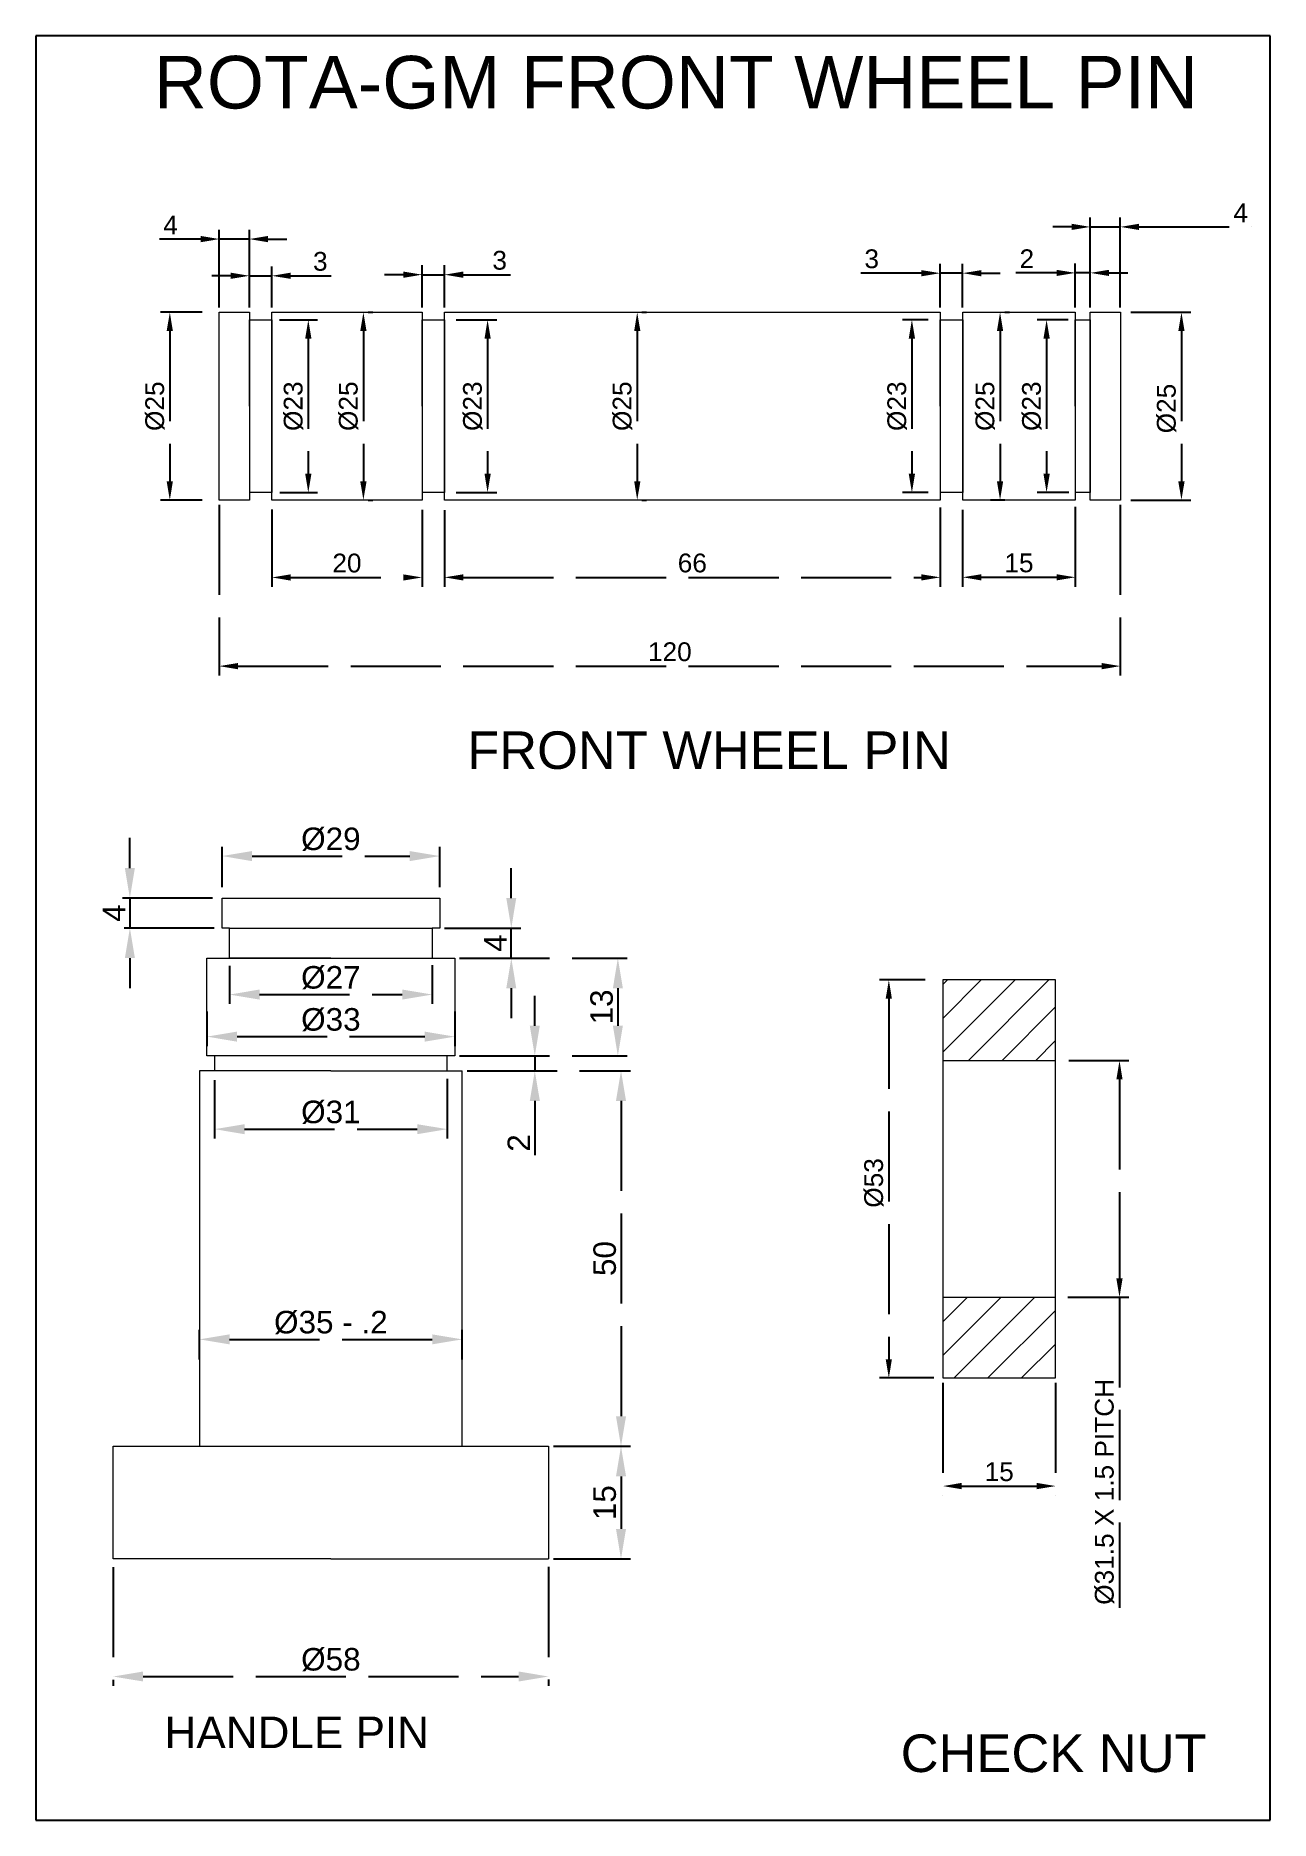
# Model space of a CAD drawing. Header units: millimetres. Extents: x 1123 to 8668, y 987 to 6637.
# Drawn here: x 4120.7 to 4285.1, y 2049.8 to 2287.4 of the extents above; entities that cross this region are included whole.
import ezdxf

# ---------------------------------------------------------------- set-up
doc = ezdxf.new("R2010")
doc.units = ezdxf.units.MM
doc.linetypes.add('ACAD_ISO02W100', pattern=[15, 12, -3])
doc.layers.get('0').update_dxf_attribs({"true_color": 0xc2ced6})
doc.styles.get("Standard").update_dxf_attribs({"font": 'arial.ttf'})
doc.dimstyles.new('ISO-25', dxfattribs={"dimtxt": 2.5, "dimasz": 2.5, "dimexe": 1.25, "dimexo": 0.625, "dimtad": 1, "dimtxsty": 'Standard', "dimcen": 2.5, "dimadec": 0, "dimazin": 0, "dimtfac": 1, "dimtmove": 0, "dimatfit": 3, "dimfxl": 1, "dimarcsym": 0})

msp = doc.modelspace()

# ---------------------------------------------------------------- texts
at = {"linetype": 'ACAD_ISO02W100', "lineweight": 15}
for s, height, p in [('ROTA-GM FRONT WHEEL PIN', 7, (4136.454, 2277.688)), ('HANDLE PIN', 4.2023, (4137.874, 2059.377))]:
    msp.add_text(s, height=height, dxfattribs=at).set_placement(p)
at = {"lineweight": 20}
for s, p in [(' FRONT WHEEL PIN', (4176.246, 2189.751)), ('CHECK NUT', (4235.919, 2056.193))]:
    msp.add_text(s, height=5, dxfattribs=at).set_placement(p)

# ---------------------------------------------------------------- blocks, each defined once
blk = doc.blocks.new('*D97')
at = {"color": 0, "linetype": 'ACAD_ISO02W100', "lineweight": -2, "transparency": 16777216}
for p, q in [((4142.67, 2260.3), (4137.19, 2260.3)), ((4145.17, 2251.17), (4145.17, 2261.55)), ((4149.17, 2260.3), (4145.17, 2260.3)), ((4149.17, 2251.17), (4149.17, 2261.55)), ((4151.67, 2260.3), (4154.17, 2260.3))]:
    blk.add_line(p, q, dxfattribs=at)
at = {"color": 0, "linetype": 'ACAD_ISO02W100', "transparency": 16777216}
for points in [[(4142.67, 2260.72), (4142.67, 2259.88), (4145.17, 2260.3)], [(4151.67, 2260.72), (4151.67, 2259.88), (4149.17, 2260.3)]]:
    blk.add_solid(points, dxfattribs=at)
at = {"layer": 'Defpoints', "color": 0, "linetype": 'ACAD_ISO02W100', "transparency": 16777216}
for p in [(4149.17, 2260.3), (4145.17, 2250.55), (4149.17, 2250.55)]:
    blk.add_point(p, dxfattribs=at)
at = {"color": 0, "linetype": 'ACAD_ISO02W100', "lineweight": 15, "transparency": 16777216, "insert": (4138.68, 2262.17), "char_height": 2.5, "attachment_point": 5}
blk.add_mtext('4', dxfattribs=at)
blk = doc.blocks.new('*D98')
at = {"color": 0, "linetype": 'ACAD_ISO02W100', "lineweight": -2, "transparency": 16777216}
for p, q in [((4169.67, 2255.56), (4167.17, 2255.56)), ((4172.17, 2251.17), (4172.17, 2256.81)), ((4172.17, 2255.56), (4175.17, 2255.56)), ((4175.17, 2251.17), (4175.17, 2256.81)), ((4177.67, 2255.56), (4183.95, 2255.56))]:
    blk.add_line(p, q, dxfattribs=at)
at = {"color": 0, "linetype": 'ACAD_ISO02W100', "transparency": 16777216}
for points in [[(4169.67, 2255.98), (4169.67, 2255.14), (4172.17, 2255.56)], [(4177.67, 2255.98), (4177.67, 2255.14), (4175.17, 2255.56)]]:
    blk.add_solid(points, dxfattribs=at)
at = {"layer": 'Defpoints', "color": 0, "linetype": 'ACAD_ISO02W100', "transparency": 16777216}
for p in [(4175.17, 2255.56), (4172.17, 2250.55), (4175.17, 2250.55)]:
    blk.add_point(p, dxfattribs=at)
at = {"color": 0, "linetype": 'ACAD_ISO02W100', "lineweight": 15, "transparency": 16777216, "insert": (4182.51, 2257.46), "char_height": 2.5, "attachment_point": 5}
blk.add_mtext('3', dxfattribs=at)
blk = doc.blocks.new('*D99')
at = {"color": 0, "linetype": 'ACAD_ISO02W100', "lineweight": -2, "transparency": 16777216}
for p, q in [((4238.67, 2255.76), (4230.62, 2255.76)), ((4241.17, 2251.17), (4241.17, 2257.01)), ((4244.17, 2255.76), (4241.17, 2255.76)), ((4244.17, 2251.17), (4244.17, 2257.01)), ((4246.67, 2255.76), (4249.17, 2255.76))]:
    blk.add_line(p, q, dxfattribs=at)
at = {"color": 0, "linetype": 'ACAD_ISO02W100', "transparency": 16777216}
for points in [[(4238.67, 2256.17), (4238.67, 2255.34), (4241.17, 2255.76)], [(4246.67, 2256.17), (4246.67, 2255.34), (4244.17, 2255.76)]]:
    blk.add_solid(points, dxfattribs=at)
at = {"layer": 'Defpoints', "color": 0, "linetype": 'ACAD_ISO02W100', "transparency": 16777216}
for p in [(4244.17, 2255.76), (4241.17, 2250.55), (4244.17, 2250.55)]:
    blk.add_point(p, dxfattribs=at)
at = {"color": 0, "linetype": 'ACAD_ISO02W100', "lineweight": 15, "transparency": 16777216, "insert": (4232.06, 2257.66), "char_height": 2.5, "attachment_point": 5}
blk.add_mtext('3', dxfattribs=at)
blk = doc.blocks.new('*D100')
at = {"color": 0, "linetype": 'ACAD_ISO02W100', "lineweight": -2, "transparency": 16777216}
for p, q in [((4256.67, 2255.8), (4251.27, 2255.8)), ((4259.17, 2251.17), (4259.17, 2257.05)), ((4261.17, 2255.8), (4259.17, 2255.8)), ((4261.17, 2251.17), (4261.17, 2257.05)), ((4263.67, 2255.8), (4266.17, 2255.8))]:
    blk.add_line(p, q, dxfattribs=at)
at = {"color": 0, "linetype": 'ACAD_ISO02W100', "transparency": 16777216}
for points in [[(4256.67, 2256.21), (4256.67, 2255.38), (4259.17, 2255.8)], [(4263.67, 2256.21), (4263.67, 2255.38), (4261.17, 2255.8)]]:
    blk.add_solid(points, dxfattribs=at)
at = {"layer": 'Defpoints', "color": 0, "linetype": 'ACAD_ISO02W100', "transparency": 16777216}
for p in [(4261.17, 2255.8), (4259.17, 2250.55), (4261.17, 2250.55)]:
    blk.add_point(p, dxfattribs=at)
at = {"color": 0, "linetype": 'ACAD_ISO02W100', "lineweight": 15, "transparency": 16777216, "insert": (4252.72, 2257.68), "char_height": 2.5, "attachment_point": 5}
blk.add_mtext('2', dxfattribs=at)
blk = doc.blocks.new('*D101')
at = {"color": 0, "linetype": 'ACAD_ISO02W100', "lineweight": -2, "transparency": 16777216}
for p, q in [((4261.17, 2251.17), (4261.17, 2263.17)), ((4265.17, 2251.17), (4265.17, 2263.17)), ((4258.67, 2261.92), (4256.17, 2261.92)), ((4261.17, 2261.92), (4265.17, 2261.92)), ((4267.67, 2261.92), (4282.69, 2261.92))]:
    blk.add_line(p, q, dxfattribs=at)
at = {"color": 0, "linetype": 'ACAD_ISO02W100', "transparency": 16777216}
for points in [[(4258.67, 2262.34), (4258.67, 2261.51), (4261.17, 2261.92)], [(4267.67, 2262.34), (4267.67, 2261.51), (4265.17, 2261.92)]]:
    blk.add_solid(points, dxfattribs=at)
at = {"layer": 'Defpoints', "color": 0, "linetype": 'ACAD_ISO02W100', "transparency": 16777216}
for p in [(4265.17, 2261.92), (4261.17, 2250.55), (4265.17, 2250.55)]:
    blk.add_point(p, dxfattribs=at)
at = {"color": 0, "linetype": 'ACAD_ISO02W100', "lineweight": 15, "transparency": 16777216, "insert": (4281.2, 2263.8), "char_height": 2.5, "attachment_point": 5}
blk.add_mtext('4', dxfattribs=at)
blk = doc.blocks.new('*D102')
at = {"color": 0, "linetype": 'ACAD_ISO02W100', "lineweight": -2, "transparency": 16777216}
for p, q in [((4146.67, 2255.41), (4144.17, 2255.41)), ((4149.17, 2251.17), (4149.17, 2256.66)), ((4149.17, 2255.41), (4152.17, 2255.41)), ((4152.17, 2251.17), (4152.17, 2256.66)), ((4154.67, 2255.41), (4160.06, 2255.41))]:
    blk.add_line(p, q, dxfattribs=at)
at = {"color": 0, "linetype": 'ACAD_ISO02W100', "transparency": 16777216}
for points in [[(4146.67, 2255.83), (4146.67, 2255), (4149.17, 2255.41)], [(4154.67, 2255.83), (4154.67, 2255), (4152.17, 2255.41)]]:
    blk.add_solid(points, dxfattribs=at)
at = {"layer": 'Defpoints', "color": 0, "linetype": 'ACAD_ISO02W100', "transparency": 16777216}
for p in [(4152.17, 2255.41), (4149.17, 2250.55), (4152.17, 2250.55)]:
    blk.add_point(p, dxfattribs=at)
at = {"color": 0, "linetype": 'ACAD_ISO02W100', "lineweight": 15, "transparency": 16777216, "insert": (4158.62, 2257.32), "char_height": 2.5, "attachment_point": 5}
blk.add_mtext('3', dxfattribs=at)
blk = doc.blocks.new('*D80')
at = {"color": 0, "linetype": 'ACAD_ISO02W100', "lineweight": -2, "transparency": 16777216}
for p, q in [((4152.17, 2224.3), (4152.17, 2214)), ((4172.17, 2224.27), (4172.17, 2214)), ((4154.67, 2215.25), (4169.67, 2215.25))]:
    blk.add_line(p, q, dxfattribs=at)
at = {"color": 0, "linetype": 'ACAD_ISO02W100', "transparency": 16777216}
for points in [[(4154.67, 2215.66), (4154.67, 2214.83), (4152.17, 2215.25)], [(4169.67, 2215.66), (4169.67, 2214.83), (4172.17, 2215.25)]]:
    blk.add_solid(points, dxfattribs=at)
at = {"layer": 'Defpoints', "color": 0, "linetype": 'ACAD_ISO02W100', "transparency": 16777216}
for p in [(4152.17, 2224.92), (4172.17, 2224.9), (4172.17, 2215.25)]:
    blk.add_point(p, dxfattribs=at)
at = {"color": 0, "linetype": 'ACAD_ISO02W100', "lineweight": 15, "transparency": 16777216, "insert": (4162.17, 2217.15), "char_height": 2.5, "attachment_point": 5}
blk.add_mtext('20', dxfattribs=at)
blk = doc.blocks.new('*D81')
at = {"color": 0, "linetype": 'ACAD_ISO02W100', "lineweight": -2, "transparency": 16777216}
for p, q in [((4175.17, 2224.22), (4175.17, 2214.01)), ((4241.17, 2224.57), (4241.17, 2214.01)), ((4177.67, 2215.26), (4238.67, 2215.26))]:
    blk.add_line(p, q, dxfattribs=at)
at = {"color": 0, "linetype": 'ACAD_ISO02W100', "transparency": 16777216}
for points in [[(4177.67, 2215.67), (4177.67, 2214.84), (4175.17, 2215.26)], [(4238.67, 2215.67), (4238.67, 2214.84), (4241.17, 2215.26)]]:
    blk.add_solid(points, dxfattribs=at)
at = {"layer": 'Defpoints', "color": 0, "linetype": 'ACAD_ISO02W100', "transparency": 16777216}
for p in [(4175.17, 2224.85), (4241.17, 2225.19), (4241.17, 2215.26)]:
    blk.add_point(p, dxfattribs=at)
at = {"color": 0, "linetype": 'ACAD_ISO02W100', "lineweight": 15, "transparency": 16777216, "insert": (4208.17, 2217.16), "char_height": 2.5, "attachment_point": 5}
blk.add_mtext('66', dxfattribs=at)
blk = doc.blocks.new('*D82')
at = {"color": 0, "linetype": 'ACAD_ISO02W100', "lineweight": -2, "transparency": 16777216}
for p, q in [((4244.17, 2224.27), (4244.17, 2214.02)), ((4259.17, 2224.63), (4259.17, 2214.02)), ((4246.67, 2215.27), (4256.67, 2215.27))]:
    blk.add_line(p, q, dxfattribs=at)
at = {"color": 0, "linetype": 'ACAD_ISO02W100', "transparency": 16777216}
for points in [[(4246.67, 2215.68), (4246.67, 2214.85), (4244.17, 2215.27)], [(4256.67, 2215.68), (4256.67, 2214.85), (4259.17, 2215.27)]]:
    blk.add_solid(points, dxfattribs=at)
at = {"layer": 'Defpoints', "color": 0, "linetype": 'ACAD_ISO02W100', "transparency": 16777216}
for p in [(4244.17, 2224.9), (4259.17, 2225.26), (4259.17, 2215.27)]:
    blk.add_point(p, dxfattribs=at)
at = {"color": 0, "linetype": 'ACAD_ISO02W100', "lineweight": 15, "transparency": 16777216, "insert": (4251.67, 2217.17), "char_height": 2.5, "attachment_point": 5}
blk.add_mtext('15', dxfattribs=at)
blk = doc.blocks.new('*D83')
at = {"color": 0, "linetype": 'ACAD_ISO02W100', "lineweight": -2, "transparency": 16777216}
for p, q in [((4142.91, 2250.55), (4137.33, 2250.55)), ((4138.58, 2248.05), (4138.58, 2228.05)), ((4142.91, 2225.55), (4137.33, 2225.55))]:
    blk.add_line(p, q, dxfattribs=at)
at = {"color": 0, "linetype": 'ACAD_ISO02W100', "transparency": 16777216}
for points in [[(4138.16, 2248.05), (4138.99, 2248.05), (4138.58, 2250.55)], [(4138.16, 2228.05), (4138.99, 2228.05), (4138.58, 2225.55)]]:
    blk.add_solid(points, dxfattribs=at)
at = {"layer": 'Defpoints', "color": 0, "linetype": 'ACAD_ISO02W100', "transparency": 16777216}
for p in [(4143.54, 2250.55), (4138.58, 2225.55), (4143.54, 2225.55)]:
    blk.add_point(p, dxfattribs=at)
at = {"color": 0, "linetype": 'ACAD_ISO02W100', "lineweight": 15, "transparency": 16777216, "insert": (4136.61, 2238.05), "char_height": 2.5, "attachment_point": 5, "rotation": 90}
blk.add_mtext('%%C25', dxfattribs=at)
blk = doc.blocks.new('*D84')
at = {"color": 0, "linetype": 'ACAD_ISO02W100', "lineweight": -2, "transparency": 16777216}
for p, q in [((4153.2, 2249.55), (4158.27, 2249.55)), ((4157.02, 2247.05), (4157.02, 2229.05)), ((4153.23, 2226.55), (4158.27, 2226.55))]:
    blk.add_line(p, q, dxfattribs=at)
at = {"color": 0, "linetype": 'ACAD_ISO02W100', "transparency": 16777216}
for points in [[(4156.61, 2247.05), (4157.44, 2247.05), (4157.02, 2249.55)], [(4156.61, 2229.05), (4157.44, 2229.05), (4157.02, 2226.55)]]:
    blk.add_solid(points, dxfattribs=at)
at = {"layer": 'Defpoints', "color": 0, "linetype": 'ACAD_ISO02W100', "transparency": 16777216}
for p in [(4152.58, 2249.55), (4152.61, 2226.55), (4157.02, 2226.55)]:
    blk.add_point(p, dxfattribs=at)
at = {"color": 0, "linetype": 'ACAD_ISO02W100', "lineweight": 15, "transparency": 16777216, "insert": (4155.05, 2238.05), "char_height": 2.5, "attachment_point": 5, "rotation": 90}
blk.add_mtext('%%C23', dxfattribs=at)
blk = doc.blocks.new('*D103')
at = {"color": 0, "linetype": 'ACAD_ISO02W100', "lineweight": -2, "transparency": 16777216}
for p, q in [((4164.99, 2250.55), (4165.61, 2250.55)), ((4164.36, 2248.05), (4164.36, 2228.05)), ((4164.99, 2225.55), (4165.61, 2225.55))]:
    blk.add_line(p, q, dxfattribs=at)
at = {"color": 0, "linetype": 'ACAD_ISO02W100', "transparency": 16777216}
for points in [[(4163.94, 2248.05), (4164.78, 2248.05), (4164.36, 2250.55)], [(4163.94, 2228.05), (4164.78, 2228.05), (4164.36, 2225.55)]]:
    blk.add_solid(points, dxfattribs=at)
at = {"layer": 'Defpoints', "color": 0, "linetype": 'ACAD_ISO02W100', "transparency": 16777216}
for p in [(4164.36, 2250.55), (4164.36, 2225.55), (4164.36, 2225.55)]:
    blk.add_point(p, dxfattribs=at)
at = {"color": 0, "linetype": 'ACAD_ISO02W100', "lineweight": 15, "transparency": 16777216, "insert": (4162.39, 2238.05), "char_height": 2.5, "attachment_point": 5, "rotation": 90}
blk.add_mtext('%%C25', dxfattribs=at)
blk = doc.blocks.new('*D85')
at = {"color": 0, "linetype": 'ACAD_ISO02W100', "lineweight": -2, "transparency": 16777216}
for p, q in [((4176.71, 2249.55), (4182.15, 2249.55)), ((4180.9, 2247.05), (4180.9, 2229.05)), ((4176.71, 2226.55), (4182.15, 2226.55))]:
    blk.add_line(p, q, dxfattribs=at)
at = {"color": 0, "linetype": 'ACAD_ISO02W100', "transparency": 16777216}
for points in [[(4180.49, 2247.05), (4181.32, 2247.05), (4180.9, 2249.55)], [(4180.49, 2229.05), (4181.32, 2229.05), (4180.9, 2226.55)]]:
    blk.add_solid(points, dxfattribs=at)
at = {"layer": 'Defpoints', "color": 0, "linetype": 'ACAD_ISO02W100', "transparency": 16777216}
for p in [(4176.08, 2249.55), (4176.08, 2226.55), (4180.9, 2226.55)]:
    blk.add_point(p, dxfattribs=at)
at = {"color": 0, "linetype": 'ACAD_ISO02W100', "lineweight": 15, "transparency": 16777216, "insert": (4178.93, 2238.05), "char_height": 2.5, "attachment_point": 5, "rotation": 90}
blk.add_mtext('%%C23', dxfattribs=at)
blk = doc.blocks.new('*D104')
at = {"color": 0, "linetype": 'ACAD_ISO02W100', "lineweight": -2, "transparency": 16777216}
for p, q in [((4201.46, 2250.55), (4202.08, 2250.55)), ((4200.83, 2248.05), (4200.83, 2228.05)), ((4201.46, 2225.55), (4202.08, 2225.55))]:
    blk.add_line(p, q, dxfattribs=at)
at = {"color": 0, "linetype": 'ACAD_ISO02W100', "transparency": 16777216}
for points in [[(4200.42, 2248.05), (4201.25, 2248.05), (4200.83, 2250.55)], [(4200.42, 2228.05), (4201.25, 2228.05), (4200.83, 2225.55)]]:
    blk.add_solid(points, dxfattribs=at)
at = {"layer": 'Defpoints', "color": 0, "linetype": 'ACAD_ISO02W100', "transparency": 16777216}
for p in [(4200.83, 2250.55), (4200.83, 2225.55), (4200.83, 2225.55)]:
    blk.add_point(p, dxfattribs=at)
at = {"color": 0, "linetype": 'ACAD_ISO02W100', "lineweight": 15, "transparency": 16777216, "insert": (4198.86, 2238.05), "char_height": 2.5, "attachment_point": 5, "rotation": 90}
blk.add_mtext('%%C25', dxfattribs=at)
blk = doc.blocks.new('*D86')
at = {"color": 0, "linetype": 'ACAD_ISO02W100', "lineweight": -2, "transparency": 16777216}
for p, q in [((4239.57, 2249.55), (4236.16, 2249.55)), ((4237.41, 2247.05), (4237.41, 2229.05)), ((4239.57, 2226.55), (4236.16, 2226.55))]:
    blk.add_line(p, q, dxfattribs=at)
at = {"color": 0, "linetype": 'ACAD_ISO02W100', "transparency": 16777216}
for points in [[(4236.99, 2247.05), (4237.83, 2247.05), (4237.41, 2249.55)], [(4236.99, 2229.05), (4237.83, 2229.05), (4237.41, 2226.55)]]:
    blk.add_solid(points, dxfattribs=at)
at = {"layer": 'Defpoints', "color": 0, "linetype": 'ACAD_ISO02W100', "transparency": 16777216}
for p in [(4240.2, 2249.55), (4237.41, 2226.55), (4240.2, 2226.55)]:
    blk.add_point(p, dxfattribs=at)
at = {"color": 0, "linetype": 'ACAD_ISO02W100', "lineweight": 15, "transparency": 16777216, "insert": (4235.44, 2238.05), "char_height": 2.5, "attachment_point": 5, "rotation": 90}
blk.add_mtext('%%C23', dxfattribs=at)
blk = doc.blocks.new('*D105')
at = {"color": 0, "linetype": 'ACAD_ISO02W100', "lineweight": -2, "transparency": 16777216}
for p, q in [((4249.78, 2250.55), (4250.4, 2250.55)), ((4249.15, 2248.05), (4249.15, 2228.05)), ((4249.78, 2225.55), (4247.9, 2225.55))]:
    blk.add_line(p, q, dxfattribs=at)
at = {"color": 0, "linetype": 'ACAD_ISO02W100', "transparency": 16777216}
for points in [[(4248.74, 2248.05), (4249.57, 2248.05), (4249.15, 2250.55)], [(4248.74, 2228.05), (4249.57, 2228.05), (4249.15, 2225.55)]]:
    blk.add_solid(points, dxfattribs=at)
at = {"layer": 'Defpoints', "color": 0, "linetype": 'ACAD_ISO02W100', "transparency": 16777216}
for p in [(4249.15, 2250.55), (4249.15, 2225.55), (4250.4, 2225.55)]:
    blk.add_point(p, dxfattribs=at)
at = {"color": 0, "linetype": 'ACAD_ISO02W100', "lineweight": 15, "transparency": 16777216, "insert": (4247.18, 2238.05), "char_height": 2.5, "attachment_point": 5, "rotation": 90}
blk.add_mtext('%%C25', dxfattribs=at)
blk = doc.blocks.new('*D87')
at = {"color": 0, "linetype": 'ACAD_ISO02W100', "lineweight": -2, "transparency": 16777216}
for p, q in [((4266.59, 2250.55), (4274.56, 2250.55)), ((4273.31, 2248.05), (4273.31, 2228.05)), ((4266.59, 2225.55), (4274.56, 2225.55))]:
    blk.add_line(p, q, dxfattribs=at)
at = {"color": 0, "linetype": 'ACAD_ISO02W100', "transparency": 16777216}
for points in [[(4272.89, 2248.05), (4273.73, 2248.05), (4273.31, 2250.55)], [(4272.89, 2228.05), (4273.73, 2228.05), (4273.31, 2225.55)]]:
    blk.add_solid(points, dxfattribs=at)
at = {"layer": 'Defpoints', "color": 0, "linetype": 'ACAD_ISO02W100', "transparency": 16777216}
for p in [(4265.97, 2250.55), (4265.97, 2225.55), (4273.31, 2225.55)]:
    blk.add_point(p, dxfattribs=at)
at = {"color": 0, "linetype": 'ACAD_ISO02W100', "lineweight": 15, "transparency": 16777216, "insert": (4271.34, 2237.74), "char_height": 2.5, "attachment_point": 5, "rotation": 90}
blk.add_mtext('%%C25', dxfattribs=at)
blk = doc.blocks.new('*D88')
at = {"color": 0, "linetype": 'ACAD_ISO02W100', "lineweight": -2, "transparency": 16777216}
for p, q in [((4258.23, 2249.55), (4254.1, 2249.55)), ((4255.35, 2247.05), (4255.35, 2229.05)), ((4258.33, 2226.55), (4254.1, 2226.55))]:
    blk.add_line(p, q, dxfattribs=at)
at = {"color": 0, "linetype": 'ACAD_ISO02W100', "transparency": 16777216}
for points in [[(4254.93, 2247.05), (4255.77, 2247.05), (4255.35, 2249.55)], [(4254.93, 2229.05), (4255.77, 2229.05), (4255.35, 2226.55)]]:
    blk.add_solid(points, dxfattribs=at)
at = {"layer": 'Defpoints', "color": 0, "linetype": 'ACAD_ISO02W100', "transparency": 16777216}
for p in [(4258.86, 2249.55), (4255.35, 2226.55), (4258.96, 2226.55)]:
    blk.add_point(p, dxfattribs=at)
at = {"color": 0, "linetype": 'ACAD_ISO02W100', "lineweight": 15, "transparency": 16777216, "insert": (4253.38, 2238.05), "char_height": 2.5, "attachment_point": 5, "rotation": 90}
blk.add_mtext('%%C23', dxfattribs=at)
blk = doc.blocks.new('*D89')
at = {"color": 0, "linetype": 'ACAD_ISO02W100', "lineweight": -2, "transparency": 16777216}
for p, q in [((4239.2, 2161.66), (4233.09, 2161.66)), ((4234.34, 2159.16), (4234.34, 2111.16)), ((4240.34, 2108.66), (4233.09, 2108.66))]:
    blk.add_line(p, q, dxfattribs=at)
at = {"color": 0, "linetype": 'ACAD_ISO02W100', "transparency": 16777216}
for points in [[(4233.92, 2159.16), (4234.75, 2159.16), (4234.34, 2161.66)], [(4233.92, 2111.16), (4234.75, 2111.16), (4234.34, 2108.66)]]:
    blk.add_solid(points, dxfattribs=at)
at = {"layer": 'Defpoints', "color": 0, "linetype": 'ACAD_ISO02W100', "transparency": 16777216}
for p in [(4239.82, 2161.66), (4234.34, 2108.66), (4240.96, 2108.66)]:
    blk.add_point(p, dxfattribs=at)
at = {"color": 0, "linetype": 'ACAD_ISO02W100', "lineweight": 15, "transparency": 16777216, "insert": (4232.36, 2134.63), "char_height": 2.5, "attachment_point": 5, "rotation": 90}
blk.add_mtext('%%C53', dxfattribs=at)
blk = doc.blocks.new('*D90')
at = {"color": 0, "linetype": 'ACAD_ISO02W100', "lineweight": -2, "transparency": 16777216}
for p, q in [((4258.33, 2150.91), (4266.31, 2150.91)), ((4265.06, 2148.41), (4265.06, 2121.91)), ((4258.2, 2119.41), (4266.31, 2119.41)), ((4265.06, 2119.41), (4265.06, 2078.04))]:
    blk.add_line(p, q, dxfattribs=at)
at = {"color": 0, "linetype": 'ACAD_ISO02W100', "transparency": 16777216}
for points in [[(4264.64, 2148.41), (4265.47, 2148.41), (4265.06, 2150.91)], [(4264.64, 2121.91), (4265.47, 2121.91), (4265.06, 2119.41)]]:
    blk.add_solid(points, dxfattribs=at)
at = {"layer": 'Defpoints', "color": 0, "linetype": 'ACAD_ISO02W100', "transparency": 16777216}
for p in [(4257.7, 2150.91), (4257.58, 2119.41), (4265.06, 2119.41)]:
    blk.add_point(p, dxfattribs=at)
at = {"color": 0, "linetype": 'ACAD_ISO02W100', "lineweight": 15, "transparency": 16777216, "insert": (4263.08, 2093.5), "char_height": 2.5, "attachment_point": 5, "rotation": 90}
blk.add_mtext('%%C31.5 X 1.5 PITCH', dxfattribs=at)
blk = doc.blocks.new('*D91')
at = {"color": 0, "linetype": 'ACAD_ISO02W100', "lineweight": -2, "transparency": 16777216}
for p, q in [((4131.03, 2083.48), (4131.03, 2067.66)), ((4189.03, 2083.5), (4189.03, 2067.66)), ((4135.03, 2068.91), (4185.03, 2068.91))]:
    blk.add_line(p, q, dxfattribs=at)
at = {"color": 0, "linetype": 'ACAD_ISO02W100', "transparency": 16777216}
for points in [[(4135.03, 2069.58), (4135.03, 2068.25), (4131.03, 2068.91)], [(4185.03, 2069.58), (4185.03, 2068.25), (4189.03, 2068.91)]]:
    blk.add_solid(points, dxfattribs=at)
at = {"layer": 'Defpoints', "color": 0, "linetype": 'ACAD_ISO02W100', "transparency": 16777216}
for p in [(4131.03, 2084.1), (4189.03, 2084.13), (4189.03, 2068.91)]:
    blk.add_point(p, dxfattribs=at)
at = {"color": 0, "linetype": 'ACAD_ISO02W100', "lineweight": 15, "transparency": 16777216, "insert": (4160.03, 2071.15), "char_height": 3, "attachment_point": 5}
blk.add_mtext('%%C58', dxfattribs=at)
blk = doc.blocks.new('*D106')
at = {"color": 0, "linetype": 'ACAD_ISO02W100', "lineweight": -2, "transparency": 16777216}
for p, q in [((4142.53, 2111.14), (4142.53, 2115.05)), ((4177.53, 2111.14), (4177.53, 2115.05)), ((4146.53, 2113.8), (4173.53, 2113.8))]:
    blk.add_line(p, q, dxfattribs=at)
at = {"color": 0, "linetype": 'ACAD_ISO02W100', "transparency": 16777216}
for points in [[(4146.53, 2114.47), (4146.53, 2113.14), (4142.53, 2113.8)], [(4173.53, 2114.47), (4173.53, 2113.14), (4177.53, 2113.8)]]:
    blk.add_solid(points, dxfattribs=at)
at = {"layer": 'Defpoints', "color": 0, "linetype": 'ACAD_ISO02W100', "transparency": 16777216}
for p in [(4177.53, 2113.8), (4142.53, 2110.52), (4177.53, 2110.52)]:
    blk.add_point(p, dxfattribs=at)
at = {"color": 0, "linetype": 'ACAD_ISO02W100', "lineweight": 15, "transparency": 16777216, "insert": (4160.03, 2116.04), "char_height": 3, "attachment_point": 5}
blk.add_mtext('%%C35 - .2', dxfattribs=at)
blk = doc.blocks.new('*D92')
at = {"color": 0, "linetype": 'ACAD_ISO02W100', "lineweight": -2, "transparency": 16777216}
for p, q in [((4144.53, 2148.32), (4144.53, 2140.54)), ((4175.53, 2148.5), (4175.53, 2140.54)), ((4148.53, 2141.79), (4171.53, 2141.79))]:
    blk.add_line(p, q, dxfattribs=at)
at = {"color": 0, "linetype": 'ACAD_ISO02W100', "transparency": 16777216}
for points in [[(4148.53, 2142.45), (4148.53, 2141.12), (4144.53, 2141.79)], [(4171.53, 2142.45), (4171.53, 2141.12), (4175.53, 2141.79)]]:
    blk.add_solid(points, dxfattribs=at)
at = {"layer": 'Defpoints', "color": 0, "linetype": 'ACAD_ISO02W100', "transparency": 16777216}
for p in [(4144.53, 2148.95), (4175.53, 2149.12), (4175.53, 2141.79)]:
    blk.add_point(p, dxfattribs=at)
at = {"color": 0, "linetype": 'ACAD_ISO02W100', "lineweight": 15, "transparency": 16777216, "insert": (4160.03, 2144.03), "char_height": 3, "attachment_point": 5}
blk.add_mtext('%%C31', dxfattribs=at)
blk = doc.blocks.new('*D107')
at = {"color": 0, "linetype": 'ACAD_ISO02W100', "lineweight": -2, "transparency": 16777216}
for p, q in [((4143.53, 2157.44), (4143.53, 2152.86)), ((4176.53, 2157.44), (4176.53, 2152.86)), ((4147.53, 2154.11), (4172.53, 2154.11))]:
    blk.add_line(p, q, dxfattribs=at)
at = {"color": 0, "linetype": 'ACAD_ISO02W100', "transparency": 16777216}
for points in [[(4147.53, 2154.78), (4147.53, 2153.44), (4143.53, 2154.11)], [(4172.53, 2154.78), (4172.53, 2153.44), (4176.53, 2154.11)]]:
    blk.add_solid(points, dxfattribs=at)
at = {"layer": 'Defpoints', "color": 0, "linetype": 'ACAD_ISO02W100', "transparency": 16777216}
for p in [(4143.53, 2158.06), (4176.53, 2158.06), (4176.53, 2154.11)]:
    blk.add_point(p, dxfattribs=at)
at = {"color": 0, "linetype": 'ACAD_ISO02W100', "lineweight": 15, "transparency": 16777216, "insert": (4160.03, 2156.35), "char_height": 3, "attachment_point": 5}
blk.add_mtext('%%C33', dxfattribs=at)
blk = doc.blocks.new('*D93')
at = {"color": 0, "linetype": 'ACAD_ISO02W100', "lineweight": -2, "transparency": 16777216}
for p, q in [((4146.53, 2163.55), (4146.53, 2158.46)), ((4173.53, 2163.63), (4173.53, 2158.46)), ((4150.53, 2159.71), (4169.53, 2159.71))]:
    blk.add_line(p, q, dxfattribs=at)
at = {"color": 0, "linetype": 'ACAD_ISO02W100', "transparency": 16777216}
for points in [[(4150.53, 2160.38), (4150.53, 2159.04), (4146.53, 2159.71)], [(4169.53, 2160.38), (4169.53, 2159.04), (4173.53, 2159.71)]]:
    blk.add_solid(points, dxfattribs=at)
at = {"layer": 'Defpoints', "color": 0, "linetype": 'ACAD_ISO02W100', "transparency": 16777216}
for p in [(4146.53, 2164.18), (4173.53, 2164.26), (4173.53, 2159.71)]:
    blk.add_point(p, dxfattribs=at)
at = {"color": 0, "linetype": 'ACAD_ISO02W100', "lineweight": 15, "transparency": 16777216, "insert": (4160.03, 2161.95), "char_height": 3, "attachment_point": 5}
blk.add_mtext('%%C27', dxfattribs=at)
blk = doc.blocks.new('*D94')
at = {"color": 0, "linetype": 'ACAD_ISO02W100', "lineweight": -2, "transparency": 16777216}
for p, q in [((4145.53, 2174.03), (4145.53, 2179.4)), ((4174.53, 2174.03), (4174.53, 2179.4)), ((4149.53, 2178.15), (4170.53, 2178.15))]:
    blk.add_line(p, q, dxfattribs=at)
at = {"color": 0, "linetype": 'ACAD_ISO02W100', "transparency": 16777216}
for points in [[(4149.53, 2178.82), (4149.53, 2177.48), (4145.53, 2178.15)], [(4170.53, 2178.82), (4170.53, 2177.48), (4174.53, 2178.15)]]:
    blk.add_solid(points, dxfattribs=at)
at = {"layer": 'Defpoints', "color": 0, "linetype": 'ACAD_ISO02W100', "transparency": 16777216}
for p in [(4174.53, 2178.15), (4145.53, 2173.41), (4174.53, 2173.41)]:
    blk.add_point(p, dxfattribs=at)
at = {"color": 0, "linetype": 'ACAD_ISO02W100', "lineweight": 15, "transparency": 16777216, "insert": (4160.03, 2180.39), "char_height": 3, "attachment_point": 5}
blk.add_mtext('%%C29', dxfattribs=at)
blk = doc.blocks.new('*D108')
at = {"color": 0, "linetype": 'ACAD_ISO02W100', "lineweight": -2, "transparency": 16777216}
for p, q in [((4189.66, 2099.56), (4199.92, 2099.56)), ((4198.67, 2095.56), (4198.67, 2088.56)), ((4189.66, 2084.56), (4199.92, 2084.56))]:
    blk.add_line(p, q, dxfattribs=at)
at = {"color": 0, "linetype": 'ACAD_ISO02W100', "transparency": 16777216}
for points in [[(4198, 2095.56), (4199.34, 2095.56), (4198.67, 2099.56)], [(4198, 2088.56), (4199.34, 2088.56), (4198.67, 2084.56)]]:
    blk.add_solid(points, dxfattribs=at)
at = {"layer": 'Defpoints', "color": 0, "linetype": 'ACAD_ISO02W100', "transparency": 16777216}
for p in [(4189.03, 2099.56), (4189.03, 2084.56), (4198.67, 2084.56)]:
    blk.add_point(p, dxfattribs=at)
at = {"color": 0, "linetype": 'ACAD_ISO02W100', "lineweight": 15, "transparency": 16777216, "insert": (4196.51, 2092.06), "char_height": 3, "attachment_point": 5, "rotation": 90}
blk.add_mtext('15', dxfattribs=at)
blk = doc.blocks.new('*D109')
at = {"color": 0, "linetype": 'ACAD_ISO02W100', "lineweight": -2, "transparency": 16777216}
for p, q in [((4178.16, 2149.56), (4199.92, 2149.56)), ((4198.67, 2145.56), (4198.67, 2103.56)), ((4195.41, 2099.56), (4199.92, 2099.56))]:
    blk.add_line(p, q, dxfattribs=at)
at = {"color": 0, "linetype": 'ACAD_ISO02W100', "transparency": 16777216}
for points in [[(4198, 2145.56), (4199.34, 2145.56), (4198.67, 2149.56)], [(4198, 2103.56), (4199.34, 2103.56), (4198.67, 2099.56)]]:
    blk.add_solid(points, dxfattribs=at)
at = {"layer": 'Defpoints', "color": 0, "linetype": 'ACAD_ISO02W100', "transparency": 16777216}
for p in [(4177.53, 2149.56), (4194.79, 2099.56), (4198.67, 2099.56)]:
    blk.add_point(p, dxfattribs=at)
at = {"color": 0, "linetype": 'ACAD_ISO02W100', "lineweight": 15, "transparency": 16777216, "insert": (4196.51, 2124.56), "char_height": 3, "attachment_point": 5, "rotation": 90}
blk.add_mtext('50', dxfattribs=at)
blk = doc.blocks.new('*D95')
at = {"color": 0, "linetype": 'ACAD_ISO02W100', "lineweight": -2, "transparency": 16777216}
for p, q in [((4187.19, 2155.56), (4187.19, 2159.56)), ((4178.1, 2151.56), (4188.44, 2151.56)), ((4187.19, 2151.56), (4187.19, 2149.56)), ((4182.95, 2149.56), (4188.44, 2149.56)), ((4187.19, 2145.56), (4187.19, 2138.33))]:
    blk.add_line(p, q, dxfattribs=at)
at = {"color": 0, "linetype": 'ACAD_ISO02W100', "transparency": 16777216}
for points in [[(4186.52, 2155.56), (4187.86, 2155.56), (4187.19, 2151.56)], [(4186.52, 2145.56), (4187.86, 2145.56), (4187.19, 2149.56)]]:
    blk.add_solid(points, dxfattribs=at)
at = {"layer": 'Defpoints', "color": 0, "linetype": 'ACAD_ISO02W100', "transparency": 16777216}
for p in [(4177.48, 2151.56), (4182.32, 2149.56), (4187.19, 2149.56)]:
    blk.add_point(p, dxfattribs=at)
at = {"color": 0, "linetype": 'ACAD_ISO02W100', "lineweight": 15, "transparency": 16777216, "insert": (4185.06, 2139.95), "char_height": 3, "attachment_point": 5, "rotation": 90}
blk.add_mtext('2', dxfattribs=at)
blk = doc.blocks.new('*D110')
at = {"color": 0, "linetype": 'ACAD_ISO02W100', "lineweight": -2, "transparency": 16777216}
for p, q in [((4177.16, 2164.56), (4199.5, 2164.56)), ((4198.25, 2160.56), (4198.25, 2155.56)), ((4177.16, 2151.56), (4199.5, 2151.56))]:
    blk.add_line(p, q, dxfattribs=at)
at = {"color": 0, "linetype": 'ACAD_ISO02W100', "transparency": 16777216}
for points in [[(4197.59, 2160.56), (4198.92, 2160.56), (4198.25, 2164.56)], [(4197.59, 2155.56), (4198.92, 2155.56), (4198.25, 2151.56)]]:
    blk.add_solid(points, dxfattribs=at)
at = {"layer": 'Defpoints', "color": 0, "linetype": 'ACAD_ISO02W100', "transparency": 16777216}
for p in [(4176.53, 2164.56), (4176.53, 2151.56), (4198.25, 2151.56)]:
    blk.add_point(p, dxfattribs=at)
at = {"color": 0, "linetype": 'ACAD_ISO02W100', "lineweight": 15, "transparency": 16777216, "insert": (4196.1, 2158.06), "char_height": 3, "attachment_point": 5, "rotation": 90}
blk.add_mtext('13', dxfattribs=at)
blk = doc.blocks.new('*D111')
at = {"color": 0, "linetype": 'ACAD_ISO02W100', "lineweight": -2, "transparency": 16777216}
for p, q in [((4184.06, 2172.56), (4184.06, 2176.56)), ((4175.16, 2168.56), (4185.31, 2168.56)), ((4184.06, 2164.56), (4184.06, 2168.56)), ((4179.52, 2164.56), (4185.31, 2164.56)), ((4184.06, 2160.56), (4184.06, 2156.56))]:
    blk.add_line(p, q, dxfattribs=at)
at = {"color": 0, "linetype": 'ACAD_ISO02W100', "transparency": 16777216}
for points in [[(4183.39, 2172.56), (4184.72, 2172.56), (4184.06, 2168.56)], [(4183.39, 2160.56), (4184.72, 2160.56), (4184.06, 2164.56)]]:
    blk.add_solid(points, dxfattribs=at)
at = {"layer": 'Defpoints', "color": 0, "linetype": 'ACAD_ISO02W100', "transparency": 16777216}
for p in [(4174.53, 2168.56), (4184.06, 2168.56), (4178.9, 2164.56)]:
    blk.add_point(p, dxfattribs=at)
at = {"color": 0, "linetype": 'ACAD_ISO02W100', "lineweight": 15, "transparency": 16777216, "insert": (4181.93, 2166.56), "char_height": 3, "attachment_point": 5, "rotation": 90}
blk.add_mtext('4', dxfattribs=at)
blk = doc.blocks.new('*D96')
at = {"color": 0, "linetype": 'ACAD_ISO02W100', "lineweight": -2, "transparency": 16777216}
for p, q in [((4133.26, 2176.56), (4133.26, 2180.56)), ((4144.28, 2172.56), (4132.01, 2172.56)), ((4133.26, 2172.56), (4133.26, 2168.56)), ((4144.49, 2168.56), (4132.01, 2168.56)), ((4133.26, 2164.56), (4133.26, 2160.56))]:
    blk.add_line(p, q, dxfattribs=at)
at = {"color": 0, "linetype": 'ACAD_ISO02W100', "transparency": 16777216}
for points in [[(4132.59, 2176.56), (4133.93, 2176.56), (4133.26, 2172.56)], [(4132.59, 2164.56), (4133.93, 2164.56), (4133.26, 2168.56)]]:
    blk.add_solid(points, dxfattribs=at)
at = {"layer": 'Defpoints', "color": 0, "linetype": 'ACAD_ISO02W100', "transparency": 16777216}
for p in [(4144.91, 2172.56), (4133.26, 2168.56), (4145.12, 2168.56)]:
    blk.add_point(p, dxfattribs=at)
at = {"color": 0, "linetype": 'ACAD_ISO02W100', "lineweight": 15, "transparency": 16777216, "insert": (4131.14, 2170.56), "char_height": 3, "attachment_point": 5, "rotation": 90}
blk.add_mtext('4', dxfattribs=at)
blk = doc.blocks.new('*D112')
at = {"color": 0, "linetype": 'ACAD_ISO02W100', "lineweight": -2, "transparency": 16777216}
for p, q in [((4241.54, 2108.03), (4241.54, 2093.02)), ((4256.54, 2108.03), (4256.54, 2093.02)), ((4244.04, 2094.27), (4254.04, 2094.27))]:
    blk.add_line(p, q, dxfattribs=at)
at = {"color": 0, "linetype": 'ACAD_ISO02W100', "transparency": 16777216}
for points in [[(4244.04, 2094.69), (4244.04, 2093.85), (4241.54, 2094.27)], [(4254.04, 2094.69), (4254.04, 2093.85), (4256.54, 2094.27)]]:
    blk.add_solid(points, dxfattribs=at)
at = {"layer": 'Defpoints', "color": 0, "linetype": 'ACAD_ISO02W100', "transparency": 16777216}
for p in [(4241.54, 2108.66), (4256.54, 2108.66), (4256.54, 2094.27)]:
    blk.add_point(p, dxfattribs=at)
at = {"color": 0, "linetype": 'ACAD_ISO02W100', "lineweight": 15, "transparency": 16777216, "insert": (4249.04, 2096.17), "char_height": 2.5, "attachment_point": 5}
blk.add_mtext('15', dxfattribs=at)
blk = doc.blocks.new('*D113')
at = {"color": 0, "linetype": 'ACAD_ISO02W100', "lineweight": -2, "transparency": 16777216}
for p, q in [((4145.17, 2224.92), (4145.17, 2202.19)), ((4265.17, 2224.92), (4265.17, 2202.19)), ((4147.67, 2203.44), (4262.67, 2203.44))]:
    blk.add_line(p, q, dxfattribs=at)
at = {"color": 0, "linetype": 'ACAD_ISO02W100', "transparency": 16777216}
for points in [[(4147.67, 2203.86), (4147.67, 2203.02), (4145.17, 2203.44)], [(4262.67, 2203.86), (4262.67, 2203.02), (4265.17, 2203.44)]]:
    blk.add_solid(points, dxfattribs=at)
at = {"layer": 'Defpoints', "color": 0, "linetype": 'ACAD_ISO02W100', "transparency": 16777216}
for p in [(4145.17, 2225.55), (4265.17, 2225.55), (4265.17, 2203.44)]:
    blk.add_point(p, dxfattribs=at)
at = {"color": 0, "linetype": 'ACAD_ISO02W100', "lineweight": 15, "transparency": 16777216, "insert": (4205.17, 2205.34), "char_height": 2.5, "attachment_point": 5}
blk.add_mtext('120', dxfattribs=at)

# ---------------------------------------------------------------- dimensions: what is measured, and where the dimension line sits
at = {"linetype": 'ACAD_ISO02W100', "lineweight": 15}
for base, p1, p2, picture, middle in [((4265.173, 2261.923), (4261.173, 2250.548), (4265.173, 2250.548), '*D101', (4281.202, 2261.923)), ((4149.173, 2260.3), (4145.173, 2250.548), (4149.173, 2250.548), '*D97', (4138.683, 2260.3)), ((4152.173, 2255.415), (4149.173, 2250.548), (4152.173, 2250.548), '*D102', (4158.616, 2255.415)), ((4175.173, 2255.56), (4172.173, 2250.548), (4175.173, 2250.548), '*D98', (4182.508, 2255.56)), ((4244.173, 2255.756), (4241.173, 2250.548), (4244.173, 2250.548), '*D99', (4232.062, 2255.756)), ((4261.173, 2255.796), (4259.173, 2250.548), (4261.173, 2250.548), '*D100', (4252.72, 2255.796)), ((4172.173, 2215.247), (4152.173, 2224.923), (4172.173, 2224.9), '*D80', (4162.173, 2215.247))]:
    dim = msp.add_linear_dim(base=base, p1=p1, p2=p2, dimstyle='ISO-25', dxfattribs=at)
    dim.commit()
    dim.dimension.update_dxf_attribs({"geometry": picture, "text_midpoint": middle, "dimtype": 160})
for base, p1, p2, picture, middle in [((4138.577, 2225.548), (4143.538, 2250.548), (4143.538, 2225.548), '*D83', (4136.605, 2238.048)), ((4164.36, 2225.548), (4164.36, 2250.548), (4164.36, 2225.548), '*D103', (4162.389, 2238.048)), ((4200.832, 2225.548), (4200.832, 2250.548), (4200.832, 2225.548), '*D104', (4198.861, 2238.048)), ((4249.152, 2225.548), (4249.152, 2250.548), (4250.402, 2225.548), '*D105', (4247.181, 2238.048)), ((4157.024, 2226.548), (4152.576, 2249.548), (4152.606, 2226.548), '*D84', (4155.053, 2238.048)), ((4237.409, 2226.548), (4240.199, 2249.548), (4240.199, 2226.548), '*D86', (4235.437, 2238.048)), ((4255.35, 2226.548), (4258.859, 2249.548), (4258.96, 2226.548), '*D88', (4253.379, 2238.048))]:
    dim = msp.add_linear_dim(base=base, p1=p1, p2=p2, angle=90, text='%%C<>', dimstyle='ISO-25', dxfattribs=at)
    dim.commit()
    dim.dimension.update_dxf_attribs({"geometry": picture, "text_midpoint": middle})
for base, p1, p2, text, picture, middle in [((4273.309, 2225.548), (4265.968, 2250.548), (4265.968, 2225.548), '%%C<>', '*D87', (4273.309, 2237.743)), ((4180.903, 2226.548), (4176.083, 2249.548), (4176.083, 2226.548), '%%C<>', '*D85', (4180.903, 2238.048)), ((4234.336, 2108.659), (4239.82, 2161.659), (4240.962, 2108.659), '%%C<>', '*D89', (4234.336, 2134.629)), ((4265.055, 2119.409), (4257.701, 2150.909), (4257.579, 2119.409), '%%C31.5 X 1.5 PITCH', '*D90', (4265.055, 2093.501))]:
    dim = msp.add_linear_dim(base=base, p1=p1, p2=p2, angle=90, text=text, dimstyle='ISO-25', dxfattribs=at)
    dim.commit()
    dim.dimension.update_dxf_attribs({"geometry": picture, "text_midpoint": middle, "dimtype": 160})
for base, p1, p2, picture, middle in [((4265.173, 2203.441), (4145.173, 2225.548), (4265.173, 2225.548), '*D113', (4205.173, 2205.343)), ((4241.173, 2215.256), (4175.173, 2224.849), (4241.173, 2225.194), '*D81', (4208.173, 2217.157)), ((4259.173, 2215.268), (4244.173, 2224.898), (4259.173, 2225.259), '*D82', (4251.673, 2217.169)), ((4256.54, 2094.269), (4241.54, 2108.659), (4256.54, 2108.659), '*D112', (4249.04, 2096.17))]:
    dim = msp.add_linear_dim(base=base, p1=p1, p2=p2, dimstyle='ISO-25', dxfattribs=at)
    dim.commit()
    dim.dimension.update_dxf_attribs({"geometry": picture, "text_midpoint": middle})
for base, p1, p2, picture, middle in [((4174.531, 2178.151), (4145.531, 2173.407), (4174.531, 2173.407), '*D94', (4160.031, 2180.392)), ((4173.531, 2159.709), (4146.531, 2164.176), (4173.531, 2164.256), '*D93', (4160.031, 2161.95)), ((4175.531, 2141.786), (4144.531, 2148.946), (4175.531, 2149.123), '*D92', (4160.031, 2144.027)), ((4189.031, 2068.912), (4131.031, 2084.103), (4189.031, 2084.129), '*D91', (4160.031, 2071.153))]:
    dim = msp.add_linear_dim(base=base, p1=p1, p2=p2, text='%%C<>', dimstyle='ISO-25', override={"dimtxt": 3, "dimasz": 4}, dxfattribs=at)
    dim.commit()
    dim.dimension.update_dxf_attribs({"geometry": picture, "text_midpoint": middle})
for base, p1, p2, picture, middle in [((4133.261, 2168.564), (4144.906, 2172.564), (4145.12, 2168.564), '*D96', (4131.136, 2170.564)), ((4184.058, 2168.564), (4178.896, 2164.564), (4174.531, 2168.564), '*D111', (4181.933, 2166.564)), ((4198.254, 2151.564), (4176.531, 2164.564), (4176.531, 2151.564), '*D110', (4196.097, 2158.064)), ((4187.19, 2149.564), (4177.476, 2151.564), (4182.32, 2149.564), '*D95', (4185.059, 2139.945)), ((4198.67, 2099.564), (4177.531, 2149.564), (4194.788, 2099.564), '*D109', (4196.514, 2124.564)), ((4198.67, 2084.564), (4189.031, 2099.564), (4189.031, 2084.564), '*D108', (4196.514, 2092.064))]:
    dim = msp.add_linear_dim(base=base, p1=p1, p2=p2, angle=90, dimstyle='ISO-25', override={"dimtxt": 3, "dimasz": 4}, dxfattribs=at)
    dim.commit()
    dim.dimension.update_dxf_attribs({"geometry": picture, "text_midpoint": middle})
for base, p1, p2, text, picture, middle in [((4176.531, 2154.109), (4143.531, 2158.064), (4176.531, 2158.064), '%%C<>', '*D107', (4160.031, 2154.109)), ((4177.531, 2113.802), (4142.531, 2110.519), (4177.531, 2110.519), '%%C<> - .2', '*D106', (4160.031, 2113.802))]:
    dim = msp.add_linear_dim(base=base, p1=p1, p2=p2, text=text, dimstyle='ISO-25', override={"dimtxt": 3, "dimasz": 4}, dxfattribs=at)
    dim.commit()
    dim.dimension.update_dxf_attribs({"geometry": picture, "text_midpoint": middle, "dimtype": 160})

# ---------------------------------------------------------------- hatches: boundary and pattern name
at = {"lineweight": 20}
h = msp.add_hatch(dxfattribs=at)
h.set_pattern_fill('ANSI31', color=256)
h.set_pattern_definition([(45, (960.4018, 581.6554), (-2.245064, 2.245064), [])])
h.paths.add_polyline_path([(4241.54, 2161.659), (4241.54, 2150.909), (4256.54, 2150.909), (4256.54, 2161.659)])
h.paths.add_polyline_path([(4256.54, 2108.659), (4256.54, 2119.409), (4241.54, 2119.409), (4241.54, 2108.659)])

# ---------------------------------------------------------------- linework, layer by layer
for p, q in [((4120.715, 2287.38), (4120.715, 2049.767)), ((4285.146, 2287.38), (4120.715, 2287.38)), ((4285.146, 2049.767), (4285.146, 2287.38)), ((4120.715, 2049.767), (4285.146, 2049.767))]:
    msp.add_line(p, q)
for p, q in [((4145.173, 2225.548), (4145.173, 2250.548)), ((4145.173, 2250.548), (4149.173, 2250.548)), ((4149.173, 2250.548), (4149.173, 2225.548)), ((4152.173, 2238.048), (4152.173, 2250.548)), ((4152.173, 2250.548), (4172.173, 2250.548)), ((4172.173, 2250.548), (4172.173, 2225.548)), ((4175.173, 2238.048), (4175.173, 2250.548)), ((4175.173, 2250.548), (4241.173, 2250.548)), ((4241.173, 2250.548), (4241.173, 2225.548)), ((4244.173, 2238.048), (4244.173, 2250.548)), ((4244.173, 2250.548), (4259.173, 2250.548)), ((4259.173, 2250.548), (4259.173, 2225.548)), ((4261.173, 2238.048), (4261.173, 2250.548)), ((4261.173, 2250.548), (4265.173, 2250.548)), ((4265.173, 2250.548), (4265.173, 2225.548)), ((4149.173, 2238.048), (4149.173, 2249.548)), ((4149.173, 2249.548), (4152.173, 2249.548)), ((4152.173, 2249.548), (4152.173, 2226.548)), ((4172.173, 2238.048), (4172.173, 2249.548)), ((4172.173, 2249.548), (4175.173, 2249.548)), ((4175.173, 2249.548), (4175.173, 2226.548)), ((4241.173, 2238.048), (4241.173, 2249.548)), ((4241.173, 2249.548), (4244.173, 2249.548)), ((4244.173, 2249.548), (4244.173, 2226.548)), ((4259.173, 2238.048), (4259.173, 2249.548)), ((4259.173, 2249.548), (4261.173, 2249.548)), ((4261.173, 2249.548), (4261.173, 2238.048)), ((4152.173, 2225.548), (4152.173, 2238.048)), ((4175.173, 2225.548), (4175.173, 2238.048)), ((4244.173, 2225.548), (4244.173, 2238.048)), ((4261.173, 2238.048), (4261.173, 2226.548)), ((4261.173, 2225.548), (4261.173, 2238.048)), ((4152.173, 2226.548), (4149.173, 2226.548)), ((4175.173, 2226.548), (4172.173, 2226.548)), ((4244.173, 2226.548), (4241.173, 2226.548)), ((4261.173, 2226.548), (4259.173, 2226.548)), ((4149.173, 2225.548), (4145.173, 2225.548)), ((4172.173, 2225.548), (4152.173, 2225.548)), ((4241.173, 2225.548), (4175.173, 2225.548)), ((4259.173, 2225.548), (4244.173, 2225.548)), ((4265.173, 2225.548), (4261.173, 2225.548)), ((4145.531, 2168.564), (4145.531, 2172.564)), ((4145.531, 2172.564), (4174.531, 2172.564)), ((4174.531, 2172.564), (4174.531, 2168.564)), ((4146.531, 2168.564), (4145.531, 2168.564)), ((4146.531, 2164.564), (4146.531, 2168.564)), ((4146.531, 2168.564), (4173.531, 2168.564)), ((4173.531, 2168.564), (4173.531, 2164.564)), ((4174.531, 2168.564), (4173.531, 2168.564)), ((4143.531, 2151.564), (4143.531, 2164.564)), ((4143.531, 2164.564), (4176.531, 2164.564)), ((4160.031, 2164.564), (4146.531, 2164.564)), ((4176.531, 2164.564), (4176.531, 2151.564)), ((4241.54, 2161.659), (4241.54, 2108.659)), ((4256.54, 2161.659), (4241.54, 2161.659)), ((4256.54, 2108.659), (4256.54, 2161.659)), ((4144.531, 2151.564), (4143.531, 2151.564)), ((4175.531, 2151.564), (4144.531, 2151.564)), ((4144.531, 2151.564), (4144.531, 2149.564)), ((4175.531, 2149.564), (4175.531, 2151.564)), ((4176.531, 2151.564), (4175.531, 2151.564)), ((4256.54, 2150.909), (4241.54, 2150.909)), ((4241.54, 2150.909), (4241.54, 2119.409)), ((4256.54, 2135.159), (4256.54, 2150.909)), ((4160.031, 2149.564), (4142.531, 2149.564)), ((4142.531, 2149.564), (4142.531, 2099.564)), ((4160.031, 2149.564), (4177.531, 2149.564)), ((4160.031, 2149.564), (4175.531, 2149.564)), ((4177.531, 2099.564), (4177.531, 2149.564)), ((4241.54, 2119.409), (4256.54, 2119.409)), ((4241.54, 2108.659), (4256.54, 2108.659)), ((4131.031, 2084.564), (4131.031, 2099.564)), ((4131.031, 2099.564), (4189.031, 2099.564)), ((4142.531, 2099.564), (4177.531, 2099.564)), ((4189.031, 2099.564), (4189.031, 2084.564)), ((4160.031, 2084.564), (4131.031, 2084.564)), ((4160.031, 2084.564), (4189.031, 2084.564))]:
    msp.add_line(p, q, dxfattribs=at)

msp.set_redraw_order([(e.dxf.handle, doc.entitydb.next_handle()) for e in msp.query("TEXT MTEXT ATTDEF DIMENSION ARC_DIMENSION")])  # texts and dimensions are drawn at this point

doc.saveas('drawing.dxf')
